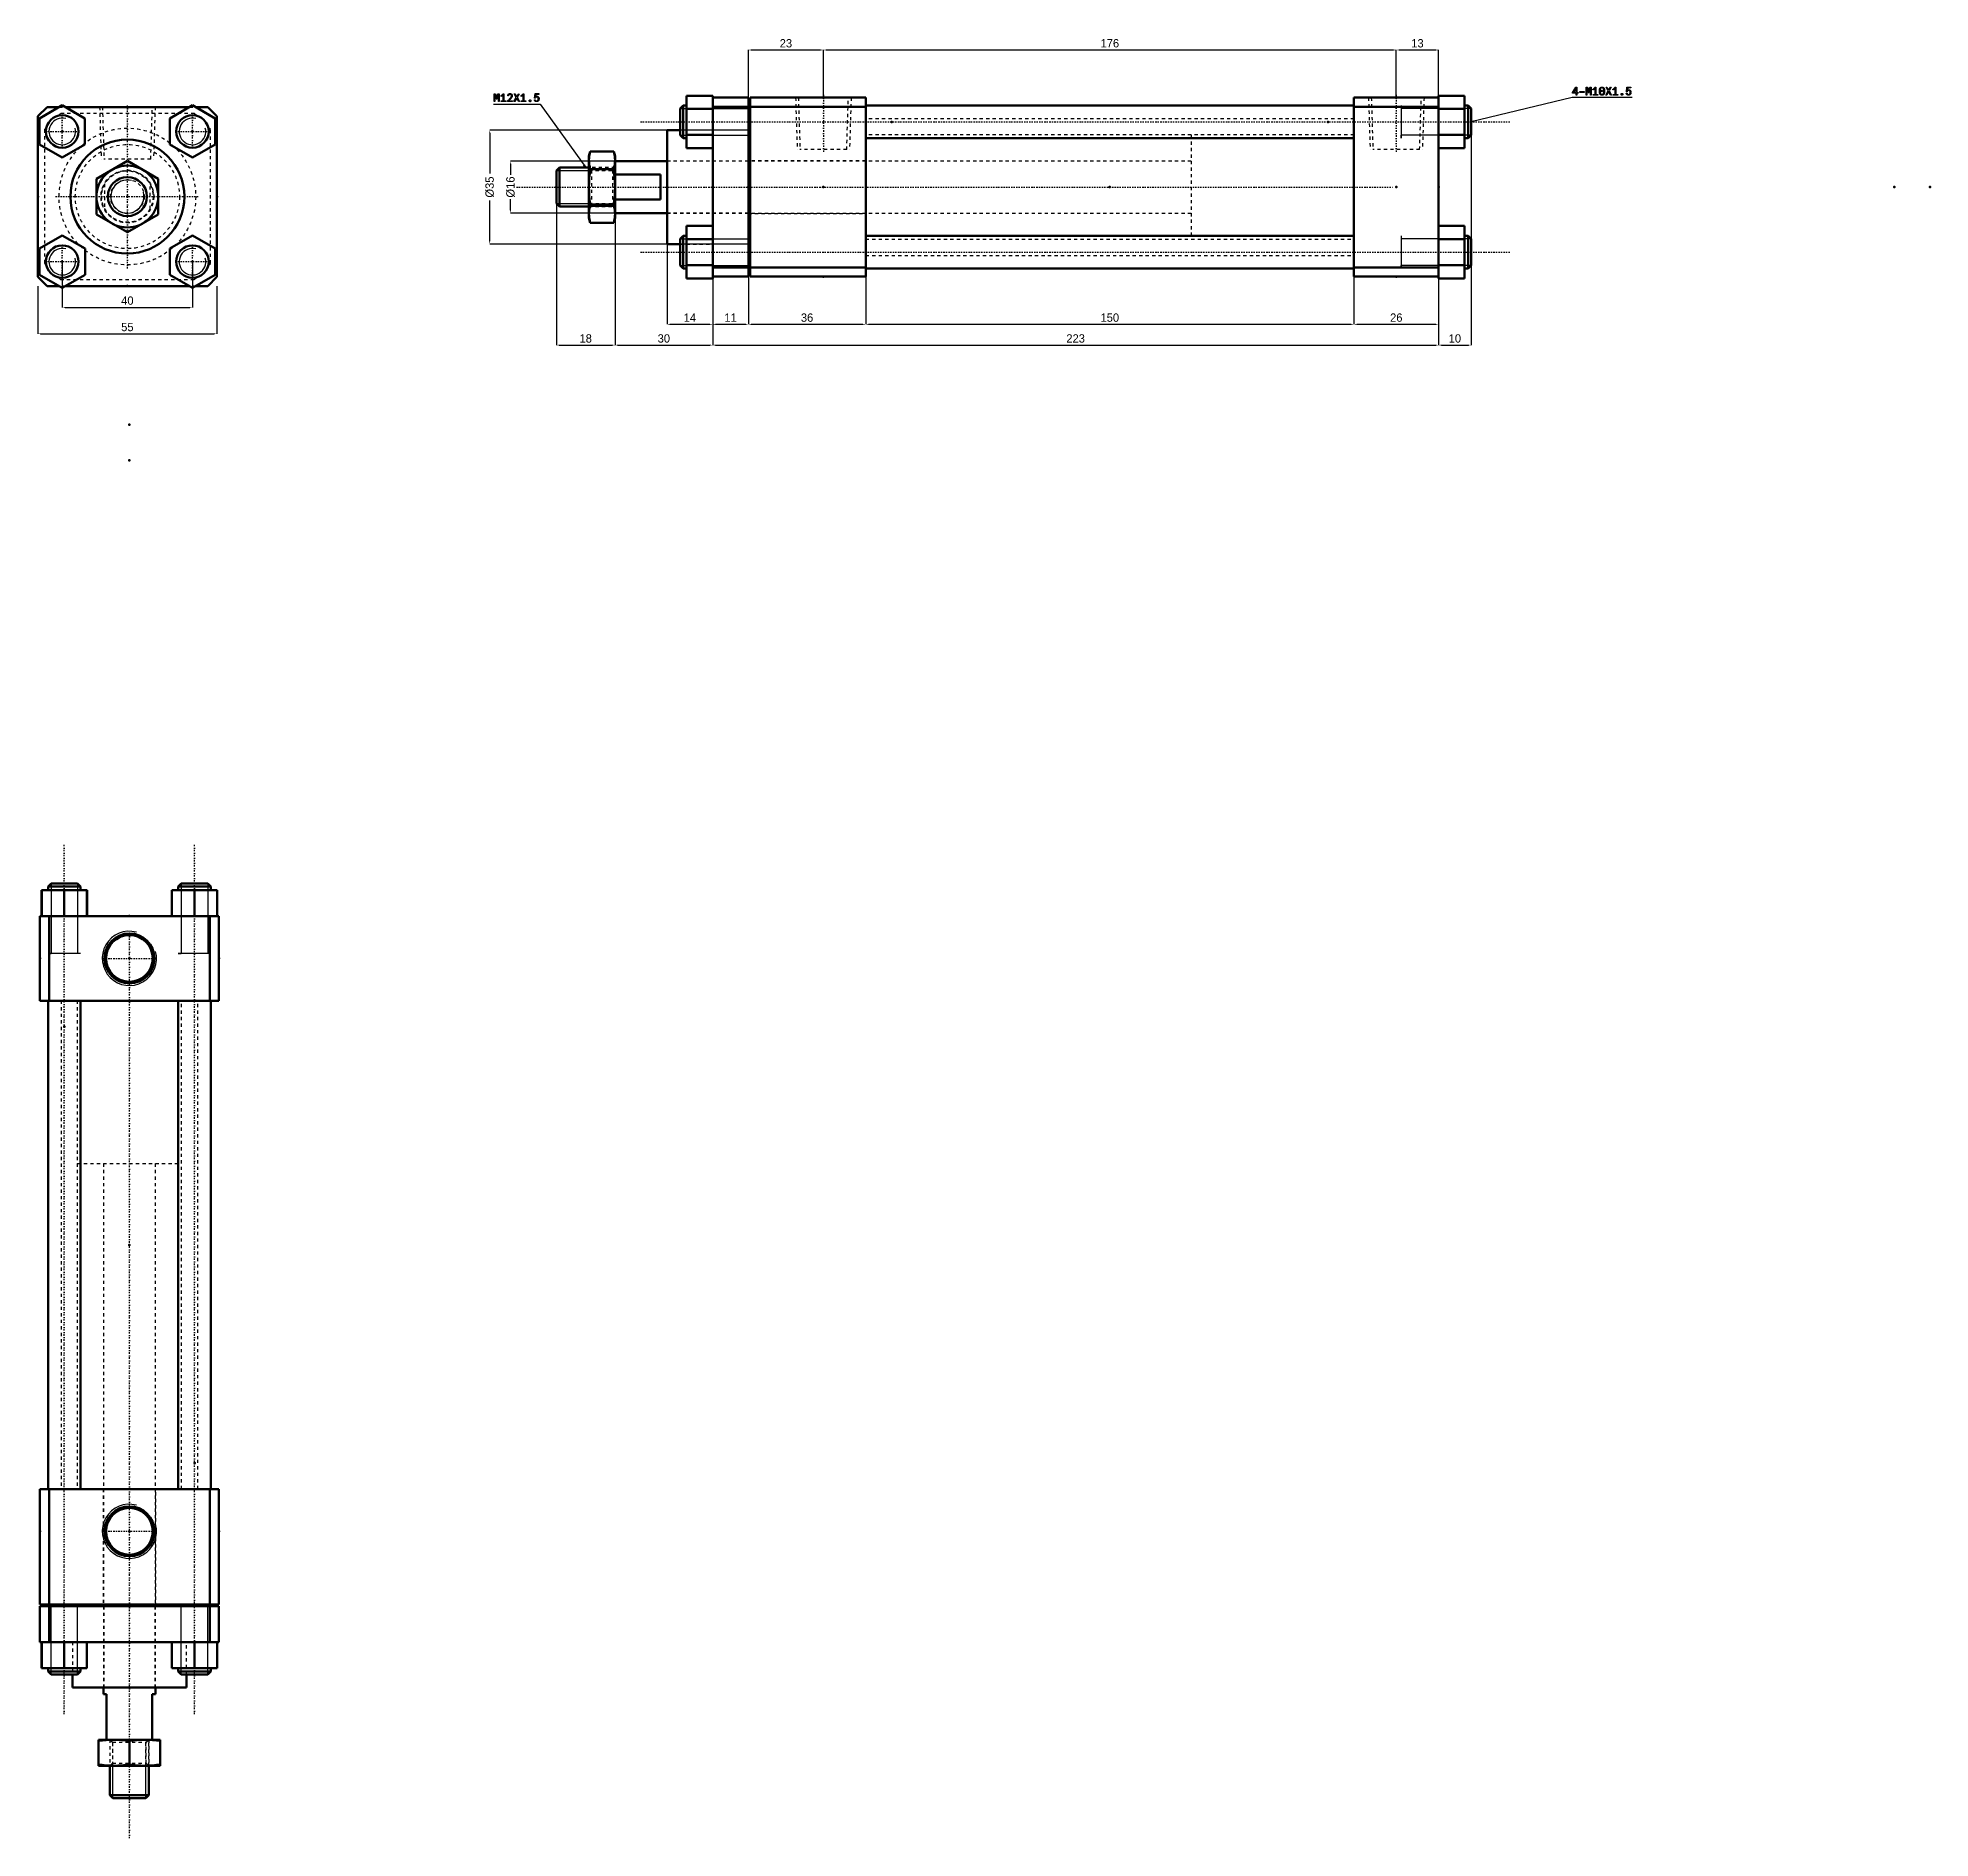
# Model space of a CAD drawing. Header units: millimetres. Extents: x -28 to 554, y -504 to 49.
import ezdxf

# ---------------------------------------------------------------- set-up
doc = ezdxf.new("R2010")
doc.units = ezdxf.units.MM
doc.linetypes.add('Center', pattern=[1.5, 0.45, -0.5, 0.05, -0.5])
doc.linetypes.add('Dashed', pattern=[2, 1, -1])
for name, color, linetype, lineweight in [('2d ConnectionPoints', 7, 'Continuous', 50), ('AM_0', 7, 'Continuous', 50), ('AM_5', 3, 'Continuous', 25), ('AM_7', 7, 'Center', 25), ('AM_9', 6, 'Dashed', 25)]:
    doc.layers.add(name, color=color, linetype=linetype, lineweight=lineweight)
doc.dimstyles.new('ISO-25', dxfattribs={"dimtxt": 2.5, "dimasz": 2.5, "dimexe": 1.25, "dimexo": 0.625, "dimtad": 1, "dimtxsty": 'Standard', "dimcen": 2.5, "dimadec": 0, "dimazin": 0, "dimtfac": 1, "dimtmove": 0, "dimatfit": 3, "dimfxl": 1, "dimarcsym": 0})

msp = doc.modelspace()

# ---------------------------------------------------------------- blocks, each defined once
blk = doc.blocks.new('1_HC2_NUTM12X1_5_0_in_HC2_A_70_SD_C_32_100_A_0__0')
at = {"layer": 'AM_0'}
for p, q in [((-9.5, 5.48), (0, 10.97)), ((0, 10.97), (9.5, 5.48)), ((-9.5, -5.48), (-9.5, 5.48)), ((9.5, 5.48), (9.5, -5.48)), ((0, -10.97), (-9.5, -5.48)), ((9.5, -5.48), (0, -10.97))]:
    blk.add_line(p, q, dxfattribs=at)
blk.add_circle((0, 0), 9.5, dxfattribs=at)
at = {"layer": 'AM_9'}
blk.add_circle((0, 0), 5.19, dxfattribs=at)
blk = doc.blocks.new('2_A__SD__C_32_100_ROD_070_0_in_HC2_A_70_SD_C_32_100_A_0__0')
at = {"layer": 'AM_0'}
blk.add_circle((0, 0), 6, dxfattribs=at)
at = {"layer": 'AM_5'}
blk.add_arc((0, 0), 5.08, 75, 15, dxfattribs=at)
at = {"layer": 'AM_9'}
for p, q in [((-7, 3.87), (-7, -3.87)), ((7, -3.87), (7, 3.87))]:
    blk.add_line(p, q, dxfattribs=at)
blk.add_circle((0, 0), 8, dxfattribs=at)
blk = doc.blocks.new('3_A__SD_C_32_100_0__BODY__A70_0_in_HC2_A_70_SD_C_32_100_A_0__0')
at = {"layer": 'AM_0'}
for p, q in [((-24.67, 27.5), (-27.5, 24.67)), ((-27.5, 24.67), (-27.5, -24.67)), ((-20, 28.03), (-26.95, 24.01)), ((-26.95, 24.01), (-26.95, 15.99)), ((-20.91, 27.5), (-24.67, 27.5)), ((-13.05, 24.01), (-20, 28.03)), ((19.09, 27.5), (-19.09, 27.5)), ((-13.05, 15.99), (-13.05, 24.01)), ((20, 28.03), (13.05, 24.01)), ((13.05, 24.01), (13.05, 15.99)), ((26.95, 24.01), (20, 28.03)), ((24.67, 27.5), (20.91, 27.5)), ((27.5, 24.67), (24.67, 27.5)), ((26.95, 15.99), (26.95, 24.01)), ((27.5, -24.67), (27.5, 24.67)), ((-26.95, 15.99), (-20, 11.97)), ((-20, 11.97), (-13.05, 15.99)), ((13.05, 15.99), (20, 11.97)), ((20, 11.97), (26.95, 15.99)), ((-20, -11.92), (-27, -15.96)), ((-27, -15.96), (-27, -24.04)), ((-13, -15.96), (-20, -11.92)), ((-13, -24.04), (-13, -15.96)), ((20, -11.92), (13, -15.96)), ((13, -15.96), (13, -24.04)), ((27, -15.96), (20, -11.92)), ((27, -24.04), (27, -15.96)), ((-27.5, -24.67), (-24.67, -27.5)), ((-27, -24.04), (-20, -28.08)), ((-24.67, -27.5), (-21.01, -27.5)), ((-20, -28.08), (-13, -24.04)), ((-18.99, -27.5), (18.99, -27.5)), ((13, -24.04), (20, -28.08)), ((20, -28.08), (27, -24.04)), ((21.01, -27.5), (24.67, -27.5)), ((24.67, -27.5), (27.5, -24.67))]:
    blk.add_line(p, q, dxfattribs=at)
for centre, radius in [((-20, 20), 5), ((20, 20), 5), ((0, 0), 17.5), ((-20, -20), 5), ((20, -20), 5)]:
    blk.add_circle(centre, radius, dxfattribs=at)
at = {"layer": 'AM_5', "linetype": 'Dashed'}
for p, q in [((-8.53, 27.5), (-8.03, 11.5)), ((8.53, 27.5), (8.03, 11.5))]:
    blk.add_line(p, q, dxfattribs=at)
at = {"layer": 'AM_5'}
for centre in [(-20, 20), (20, 20), (-20, -20), (20, -20)]:
    blk.add_arc(centre, 4.08, 75, 15, dxfattribs=at)
at = {"layer": 'AM_7'}
for p, q in [((-20, 14.75), (-20, 25.25)), ((0, -22.05), (0, 28.3)), ((20, 14.75), (20, 25.25)), ((-25.25, 20), (-14.75, 20)), ((14.75, 20), (25.25, 20)), ((-22.05, 0), (22.05, 0)), ((-20, -25.25), (-20, -14.75)), ((20, -25.25), (20, -14.75)), ((-25.25, -20), (-14.75, -20)), ((14.75, -20), (25.25, -20))]:
    blk.add_line(p, q, dxfattribs=at)
at = {"layer": 'AM_9'}
for p, q in [((-20.55, 25.5), (-21.2, 24.86)), ((-20.91, 27.5), (-19.09, 27.5)), ((20.55, 25.5), (-20.55, 25.5)), ((-7.67, 27.5), (-7.18, 11.5)), ((7.18, 11.5), (7.67, 27.5)), ((19.09, 27.5), (20.91, 27.5)), ((21.2, 24.86), (20.55, 25.5)), ((-24.86, 21.2), (-25.5, 20.55)), ((-25.5, 20.55), (-25.5, -20.55)), ((25.5, 20.55), (24.86, 21.2)), ((25.5, -20.55), (25.5, 20.55)), ((7.18, 11.5), (-7.18, 11.5)), ((-25.5, -20.55), (-24.86, -21.2)), ((24.86, -21.2), (25.5, -20.55)), ((-21.2, -24.86), (-20.55, -25.5)), ((-18.99, -27.5), (-21.01, -27.5)), ((-20.55, -25.5), (20.55, -25.5)), ((21.01, -27.5), (18.99, -27.5)), ((20.55, -25.5), (21.2, -24.86))]:
    blk.add_line(p, q, dxfattribs=at)
for radius in [21, 16, 8.1, 7.9]:
    blk.add_circle((0, 0), radius, dxfattribs=at)
blk = doc.blocks.new('*D4')
at = {"layer": 'AM_5', "color": 0, "lineweight": -2}
for p, q in [((-20, -20), (-20, -34.08)), ((20, -20), (20, -34.08)), ((-19.15, -34.08), (19.15, -34.08))]:
    blk.add_line(p, q, dxfattribs=at)
at = {"layer": 'AM_5', "color": 0}
for points in [[(-19.15, -33.94), (-19.15, -34.22), (-20, -34.08)], [(19.15, -34.22), (19.15, -33.94), (20, -34.08)]]:
    blk.add_solid(points, dxfattribs=at)
at = {"layer": 'Defpoints', "color": 0}
for p in [(-20, -20), (20, -20), (20, -34.08)]:
    blk.add_point(p, dxfattribs=at)
at = {"layer": 'AM_5', "color": 0, "insert": (0, -31.98), "char_height": 2.56, "attachment_point": 5}
blk.add_mtext('40', dxfattribs=at)
blk = doc.blocks.new('*D5')
at = {"layer": 'AM_5', "color": 0, "lineweight": -2}
for p, q in [((-27.5, -27.5), (-27.5, -42.16)), ((27.5, -27.5), (27.5, -42.16)), ((-26.65, -42.16), (26.65, -42.16))]:
    blk.add_line(p, q, dxfattribs=at)
at = {"layer": 'AM_5', "color": 0}
for points in [[(-26.65, -42.02), (-26.65, -42.31), (-27.5, -42.16)], [(26.65, -42.31), (26.65, -42.02), (27.5, -42.16)]]:
    blk.add_solid(points, dxfattribs=at)
at = {"layer": 'Defpoints', "color": 0}
for p in [(-27.5, -27.5), (27.5, -27.5), (27.5, -42.16)]:
    blk.add_point(p, dxfattribs=at)
at = {"layer": 'AM_5', "color": 0, "insert": (0, -40.09), "char_height": 2.56, "attachment_point": 5}
blk.add_mtext('55', dxfattribs=at)
blk = doc.blocks.new('1_HC2_NUTM12X1_5_0_in_HC2_A_70_SD_C_32_100_A_0__2')
at = {"layer": 'AM_0'}
for p, q in [((-48.61, 10.97), (-49, 9.5)), ((-49, 9.5), (-49, -9.5)), ((-48.61, 10.97), (-41.39, 10.97)), ((-41, 9.5), (-41.39, 10.97)), ((-41, 9.5), (-41, -9.5)), ((-48.61, 5.48), (-41.39, 5.48)), ((-48.61, -5.48), (-41.39, -5.48)), ((-49, -9.5), (-48.61, -10.97)), ((-48.61, -10.97), (-41.39, -10.97)), ((-41.39, -10.97), (-41, -9.5))]:
    blk.add_line(p, q, dxfattribs=at)
for points in [[(-48.61, 10.97), (-48.77, 10.29), (-48.9, 9.6), (-48.97, 8.92), (-49, 8.23)], [(-49, 8.23), (-48.97, 7.54), (-48.9, 6.86), (-48.77, 6.17), (-48.61, 5.48)], [(-41, 8.23), (-41.03, 8.91), (-41.1, 9.6), (-41.23, 10.29), (-41.39, 10.97)], [(-41.39, 5.48), (-41.23, 6.17), (-41.1, 6.85), (-41.03, 7.54), (-41, 8.23)], [(-48.61, 5.48), (-48.77, 4.12), (-48.9, 2.75), (-48.97, 1.38), (-49, 0)], [(-49, 0), (-48.97, -1.41), (-48.89, -2.82), (-48.61, -5.48)], [(-41, 0), (-41.03, 1.41), (-41.11, 2.82), (-41.39, 5.48)], [(-41.39, -5.48), (-41.23, -4.12), (-41.1, -2.75), (-41.03, -1.38), (-41, 0)], [(-48.61, -5.48), (-48.77, -6.17), (-48.9, -6.85), (-48.97, -7.54), (-49, -8.23)], [(-41, -8.23), (-41.03, -7.54), (-41.1, -6.86), (-41.23, -6.17), (-41.39, -5.48)], [(-49, -8.23), (-48.97, -8.91), (-48.9, -9.6), (-48.77, -10.29), (-48.61, -10.97)], [(-41.39, -10.97), (-41.23, -10.29), (-41.1, -9.6), (-41.03, -8.92), (-41, -8.23)]]:
    blk.add_lwpolyline(points, dxfattribs=at)
at = {"layer": 'AM_5', "linetype": 'Dashed'}
for p, q in [((-41, 6), (-49, 6)), ((-41, -6), (-49, -6))]:
    blk.add_line(p, q, dxfattribs=at)
at = {"layer": 'AM_9'}
for p, q in [((-48.19, 5.19), (-49, 6)), ((-41, 6), (-41.81, 5.19)), ((-41.81, 5.19), (-48.19, 5.19)), ((-48.19, 5.19), (-48.19, -5.19)), ((-41.81, 5.19), (-41.81, -5.19)), ((-49, -6), (-48.19, -5.19)), ((-48.19, -5.19), (-41.81, -5.19)), ((-41.81, -5.19), (-41, -6))]:
    blk.add_line(p, q, dxfattribs=at)
blk = doc.blocks.new('2_A__SD__C_32_100_ROD_070_0_in_HC2_A_70_SD_C_32_100_A_0__2')
at = {"layer": 'AM_0'}
for p, q in [((-58.08, 6), (-59, 5.08)), ((-49, 6), (-58.08, 6)), ((-58.08, 6), (-58.08, -6)), ((-25, 8), (-41, 8)), ((-59, 5.08), (-59, -5.08)), ((-27, 3.87), (-41, 3.87)), ((-27, -3.87), (-27, 3.87)), ((-59, -5.08), (-58.08, -6)), ((-27, -3.87), (-41, -3.87)), ((-58.08, -6), (-49, -6)), ((-41, -8), (-25, -8))]:
    blk.add_line(p, q, dxfattribs=at)
at = {"layer": 'AM_5', "linetype": 'Dashed'}
for p, q in [((-41, 6), (-41, 5.08)), ((-49, 5.08), (-41, 5.08)), ((-49, -5.08), (-41, -5.08)), ((-41, -6), (-41, -5.08))]:
    blk.add_line(p, q, dxfattribs=at)
at = {"layer": 'AM_5'}
for p, q in [((-59, 5.08), (-49, 5.08)), ((-59, -5.08), (-49, -5.08))]:
    blk.add_line(p, q, dxfattribs=at)
at = {"layer": 'AM_7'}
blk.add_line((-71.25, 0), (198.25, 0), dxfattribs=at)
at = {"layer": 'AM_9'}
for p, q in [((186, 16), (136, 16)), ((136, 16), (136, -16)), ((-41, 6), (-49, 6)), ((136, 8), (-25, 8)), ((-49, -6), (-41, -6)), ((-25, -8), (136, -8)), ((136, -16), (186, -16))]:
    blk.add_line(p, q, dxfattribs=at)
blk = doc.blocks.new('3_A__SD_C_32_100_0__BODY__A70_0_in_HC2_A_70_SD_C_32_100_A_0__2')
at = {"layer": 'AM_0'}
for p, q in [((-20.08, 25), (-21, 24.08)), ((-21, 24.08), (-21, 15.92)), ((-19, 25), (-20.08, 25)), ((-20.08, 25), (-20.08, 15)), ((-19, 28.03), (-11, 28.03)), ((-19, 11.97), (-19, 28.03)), ((-19, 24.01), (-11, 24.01)), ((-11, -28.08), (-11, 28.03)), ((0, 27.5), (-11, 27.5)), ((0, 24.67), (-11, 24.67)), ((0, 27.5), (0, -27.5)), ((0.5, 25.5), (0, 25.5)), ((0, 24.86), (0.5, 24.86)), ((36, 27.5), (0.5, 27.5)), ((0.5, 27.5), (0.5, -27.5)), ((36, 24.67), (0.5, 24.67)), ((36, -27.5), (36, 27.5)), ((186, 25), (36, 25)), ((212, 27.5), (186, 27.5)), ((186, -27.5), (186, 27.5)), ((212, 24.67), (186, 24.67)), ((220, 28.03), (212, 28.03)), ((212, -28.08), (212, 28.03)), ((220, 24.01), (212, 24.01)), ((220, 11.97), (220, 28.03)), ((221.08, 25), (220, 25)), ((222, 24.08), (221.08, 25)), ((221.08, 25), (221.08, 15)), ((222, 24.08), (222, 15.92)), ((-25, -17.5), (-25, 17.5)), ((-21, 17.5), (-25, 17.5)), ((0.5, 21.2), (0, 21.2)), ((0.5, 20.55), (0, 20.55)), ((-21, 15.92), (-20.08, 15)), ((-20.08, 15), (-19, 15)), ((-19, 15.99), (-11, 15.99)), ((-19, 11.97), (-11, 11.97)), ((36, 15), (186, 15)), ((220, 15.99), (212, 15.99)), ((220, 11.97), (212, 11.97)), ((220, 15), (221.08, 15)), ((221.08, 15), (222, 15.92)), ((-20.08, -15), (-21, -15.92)), ((-21, -15.92), (-21, -24.08)), ((-19, -15), (-20.08, -15)), ((-20.08, -15), (-20.08, -25)), ((-19, -11.92), (-11, -11.92)), ((-19, -28.08), (-19, -11.92)), ((-19, -15.96), (-11, -15.96)), ((186, -15), (36, -15)), ((220, -11.92), (212, -11.92)), ((220, -15.96), (212, -15.96)), ((220, -28.08), (220, -11.92)), ((221.08, -15), (220, -15)), ((222, -15.92), (221.08, -15)), ((221.08, -15), (221.08, -25)), ((222, -15.92), (222, -24.08)), ((-25, -17.5), (-21, -17.5)), ((0.5, -20.55), (0, -20.55)), ((0, -21.2), (0.5, -21.2)), ((-21, -24.08), (-20.08, -25)), ((-20.08, -25), (-19, -25)), ((-19, -24.04), (-11, -24.04)), ((-19, -28.08), (-11, -28.08)), ((0, -24.67), (-11, -24.67)), ((0, -27.5), (-11, -27.5)), ((0.5, -24.86), (0, -24.86)), ((0.5, -25.5), (0, -25.5)), ((36, -24.67), (0.5, -24.67)), ((36, -27.5), (0.5, -27.5)), ((36, -25), (186, -25)), ((212, -24.67), (186, -24.67)), ((212, -27.5), (186, -27.5)), ((220, -24.04), (212, -24.04)), ((220, -28.08), (212, -28.08)), ((220, -25), (221.08, -25)), ((221.08, -25), (222, -24.08))]:
    blk.add_line(p, q, dxfattribs=at)
at = {"layer": 'AM_5'}
for p, q in [((-21, 24.08), (0.5, 24.08)), ((0.5, 25), (0.5, 24.08)), ((0.5, 25), (0.5, 15)), ((200.5, 25), (200.5, 24.08)), ((200.5, 25), (200.5, 15)), ((222, 24.08), (200.5, 24.08)), ((-21, 15.92), (0.5, 15.92)), ((0.5, 15), (0.5, 15.92)), ((222, 15.92), (200.5, 15.92)), ((200.5, 15), (200.5, 15.92)), ((-21, -15.92), (0.5, -15.92)), ((0.5, -15), (0.5, -15.92)), ((0.5, -15), (0.5, -25)), ((200.5, -15), (200.5, -15.92)), ((200.5, -15), (200.5, -25)), ((222, -15.92), (200.5, -15.92)), ((-21, -24.08), (0.5, -24.08)), ((0.5, -25), (0.5, -24.08)), ((222, -24.08), (200.5, -24.08)), ((200.5, -25), (200.5, -24.08))]:
    blk.add_line(p, q, dxfattribs=at)
at = {"layer": 'AM_5', "linetype": 'Dashed'}
for p, q in [((14.47, 27.5), (14.97, 11.5)), ((31.53, 27.5), (31.03, 11.5)), ((190.47, 27.5), (190.97, 11.5)), ((207.53, 27.5), (207.03, 11.5))]:
    blk.add_line(p, q, dxfattribs=at)
at = {"layer": 'AM_7'}
for p, q in [((23, 28.3), (23, 10.7)), ((199, 28.3), (199, 10.7)), ((-33.15, 20), (234.15, 20)), ((-33.15, -20), (234.15, -20))]:
    blk.add_line(p, q, dxfattribs=at)
at = {"layer": 'AM_9'}
for p, q in [((15.33, 27.5), (15.82, 11.5)), ((30.18, 11.5), (30.67, 27.5)), ((191.33, 27.5), (191.82, 11.5)), ((206.18, 11.5), (206.67, 27.5)), ((-11, 17.5), (-21, 17.5)), ((186, 21), (36, 21)), ((186, 16), (36, 16)), ((0, 7.9), (-25, 7.9)), ((36, 8.1), (0, 8.1)), ((30.18, 11.5), (15.82, 11.5)), ((206.18, 11.5), (191.82, 11.5)), ((-25, -7.9), (0, -7.9)), ((0, -8.1), (36, -8.1)), ((36, -16), (186, -16)), ((-21, -17.5), (-11, -17.5)), ((36, -21), (186, -21))]:
    blk.add_line(p, q, dxfattribs=at)
blk = doc.blocks.new('*D25')
at = {"layer": 'AM_5', "color": 0, "lineweight": -2}
for p, q in [((190.8, 2.92), (190.8, -39.24)), ((226.8, 2.92), (226.8, -39.24)), ((191.65, -39.24), (225.95, -39.24))]:
    blk.add_line(p, q, dxfattribs=at)
at = {"layer": 'AM_5', "color": 0}
for points in [[(191.65, -39.1), (191.65, -39.39), (190.8, -39.24)], [(225.95, -39.39), (225.95, -39.1), (226.8, -39.24)]]:
    blk.add_solid(points, dxfattribs=at)
at = {"layer": 'Defpoints', "color": 0}
for p in [(190.8, 2.92), (226.8, 2.92), (226.8, -39.24)]:
    blk.add_point(p, dxfattribs=at)
at = {"layer": 'AM_5', "color": 0, "insert": (208.8, -37.2), "char_height": 2.56, "attachment_point": 5}
blk.add_mtext('36', dxfattribs=at)
blk = doc.blocks.new('*D26')
at = {"layer": 'AM_5', "color": 0, "lineweight": -2}
for p, q in [((179.8, 2.92), (179.8, -39.24)), ((190.8, 2.92), (190.8, -39.24)), ((180.65, -39.24), (189.95, -39.24))]:
    blk.add_line(p, q, dxfattribs=at)
at = {"layer": 'AM_5', "color": 0}
for points in [[(180.65, -39.1), (180.65, -39.39), (179.8, -39.24)], [(189.95, -39.39), (189.95, -39.1), (190.8, -39.24)]]:
    blk.add_solid(points, dxfattribs=at)
at = {"layer": 'Defpoints', "color": 0}
for p in [(179.8, 2.92), (190.8, 2.92), (190.8, -39.24)]:
    blk.add_point(p, dxfattribs=at)
at = {"layer": 'AM_5', "color": 0, "insert": (185.3, -37.2), "char_height": 2.56, "attachment_point": 5}
blk.add_mtext('11', dxfattribs=at)
blk = doc.blocks.new('*D27')
at = {"layer": 'AM_5', "color": 0, "lineweight": -2}
for p, q in [((165.8, 2.92), (165.8, -39.24)), ((179.8, 2.92), (179.8, -39.24)), ((166.65, -39.24), (178.95, -39.24))]:
    blk.add_line(p, q, dxfattribs=at)
at = {"layer": 'AM_5', "color": 0}
for points in [[(166.65, -39.1), (166.65, -39.39), (165.8, -39.24)], [(178.95, -39.39), (178.95, -39.1), (179.8, -39.24)]]:
    blk.add_solid(points, dxfattribs=at)
at = {"layer": 'Defpoints', "color": 0}
for p in [(165.8, 2.92), (179.8, 2.92), (179.8, -39.24)]:
    blk.add_point(p, dxfattribs=at)
at = {"layer": 'AM_5', "color": 0, "insert": (172.8, -37.2), "char_height": 2.56, "attachment_point": 5}
blk.add_mtext('14', dxfattribs=at)
blk = doc.blocks.new('*D28')
at = {"layer": 'AM_5', "color": 0, "lineweight": -2}
for p, q in [((149.8, 10.92), (149.8, -45.64)), ((179.8, 2.92), (179.8, -45.64)), ((150.65, -45.64), (178.95, -45.64))]:
    blk.add_line(p, q, dxfattribs=at)
at = {"layer": 'AM_5', "color": 0}
for points in [[(150.65, -45.5), (150.65, -45.79), (149.8, -45.64)], [(178.95, -45.79), (178.95, -45.5), (179.8, -45.64)]]:
    blk.add_solid(points, dxfattribs=at)
at = {"layer": 'Defpoints', "color": 0}
for p in [(149.8, 10.92), (179.8, 2.92), (179.8, -45.64)]:
    blk.add_point(p, dxfattribs=at)
at = {"layer": 'AM_5', "color": 0, "insert": (164.8, -43.6), "char_height": 2.56, "attachment_point": 5}
blk.add_mtext('30', dxfattribs=at)
blk = doc.blocks.new('*D29')
at = {"layer": 'AM_5', "color": 0, "lineweight": -2}
for p, q in [((131.8, 2.92), (131.8, -45.64)), ((149.8, -5.08), (149.8, -45.64)), ((132.65, -45.64), (148.95, -45.64))]:
    blk.add_line(p, q, dxfattribs=at)
at = {"layer": 'AM_5', "color": 0}
for points in [[(132.65, -45.5), (132.65, -45.79), (131.8, -45.64)], [(148.95, -45.79), (148.95, -45.5), (149.8, -45.64)]]:
    blk.add_solid(points, dxfattribs=at)
at = {"layer": 'Defpoints', "color": 0}
for p in [(131.8, 2.92), (149.8, -5.08), (149.8, -45.64)]:
    blk.add_point(p, dxfattribs=at)
at = {"layer": 'AM_5', "color": 0, "insert": (140.8, -43.6), "char_height": 2.56, "attachment_point": 5}
blk.add_mtext('18', dxfattribs=at)
blk = doc.blocks.new('*D30')
at = {"layer": 'AM_5', "color": 0, "lineweight": -2}
for p, q in [((179.8, 2.92), (179.8, -45.64)), ((402.8, 2.92), (402.8, -45.64)), ((180.65, -45.64), (401.95, -45.64))]:
    blk.add_line(p, q, dxfattribs=at)
at = {"layer": 'AM_5', "color": 0}
for points in [[(180.65, -45.5), (180.65, -45.79), (179.8, -45.64)], [(401.95, -45.79), (401.95, -45.5), (402.8, -45.64)]]:
    blk.add_solid(points, dxfattribs=at)
at = {"layer": 'Defpoints', "color": 0}
for p in [(179.8, 2.92), (402.8, 2.92), (402.8, -45.64)]:
    blk.add_point(p, dxfattribs=at)
at = {"layer": 'AM_5', "color": 0, "insert": (291.3, -43.6), "char_height": 2.56, "attachment_point": 5}
blk.add_mtext('223', dxfattribs=at)
blk = doc.blocks.new('*D31')
at = {"layer": 'AM_5', "color": 0, "lineweight": -2}
for p, q in [((226.8, 2.92), (226.8, -39.24)), ((376.8, 2.92), (376.8, -39.24)), ((227.65, -39.24), (375.95, -39.24))]:
    blk.add_line(p, q, dxfattribs=at)
at = {"layer": 'AM_5', "color": 0}
for points in [[(227.65, -39.1), (227.65, -39.39), (226.8, -39.24)], [(375.95, -39.39), (375.95, -39.1), (376.8, -39.24)]]:
    blk.add_solid(points, dxfattribs=at)
at = {"layer": 'Defpoints', "color": 0}
for p in [(226.8, 2.92), (376.8, 2.92), (376.8, -39.24)]:
    blk.add_point(p, dxfattribs=at)
at = {"layer": 'AM_5', "color": 0, "insert": (301.8, -37.2), "char_height": 2.56, "attachment_point": 5}
blk.add_mtext('150', dxfattribs=at)
blk = doc.blocks.new('*D32')
at = {"layer": 'AM_5', "color": 0, "lineweight": -2}
for p, q in [((376.8, 2.92), (376.8, -39.24)), ((402.8, 2.92), (402.8, -39.24)), ((377.65, -39.24), (401.95, -39.24))]:
    blk.add_line(p, q, dxfattribs=at)
at = {"layer": 'AM_5', "color": 0}
for points in [[(377.65, -39.1), (377.65, -39.39), (376.8, -39.24)], [(401.95, -39.39), (401.95, -39.1), (402.8, -39.24)]]:
    blk.add_solid(points, dxfattribs=at)
at = {"layer": 'Defpoints', "color": 0}
for p in [(376.8, 2.92), (402.8, 2.92), (402.8, -39.24)]:
    blk.add_point(p, dxfattribs=at)
at = {"layer": 'AM_5', "color": 0, "insert": (389.8, -37.2), "char_height": 2.56, "attachment_point": 5}
blk.add_mtext('26', dxfattribs=at)
blk = doc.blocks.new('*D33')
at = {"layer": 'AM_5', "color": 0, "lineweight": -2}
for p, q in [((412.8, 22.92), (412.8, -45.64)), ((402.8, 2.92), (402.8, -45.64)), ((403.65, -45.64), (411.95, -45.64))]:
    blk.add_line(p, q, dxfattribs=at)
at = {"layer": 'AM_5', "color": 0}
for points in [[(403.65, -45.5), (403.65, -45.79), (402.8, -45.64)], [(411.95, -45.79), (411.95, -45.5), (412.8, -45.64)]]:
    blk.add_solid(points, dxfattribs=at)
at = {"layer": 'Defpoints', "color": 0}
for p in [(412.8, 22.92), (402.8, 2.92), (412.8, -45.64)]:
    blk.add_point(p, dxfattribs=at)
at = {"layer": 'AM_5', "color": 0, "insert": (407.8, -43.6), "char_height": 2.56, "attachment_point": 5}
blk.add_mtext('10', dxfattribs=at)
blk = doc.blocks.new('*D34')
at = {"layer": 'AM_5', "color": 0, "lineweight": -2}
for p, q in [((190.8, 2.92), (190.8, 45.02)), ((191.65, 45.02), (212.95, 45.02)), ((213.8, 30.42), (213.8, 45.02))]:
    blk.add_line(p, q, dxfattribs=at)
at = {"layer": 'AM_5', "color": 0}
for points in [[(191.65, 45.17), (191.65, 44.88), (190.8, 45.02)], [(212.95, 44.88), (212.95, 45.17), (213.8, 45.02)]]:
    blk.add_solid(points, dxfattribs=at)
at = {"layer": 'Defpoints', "color": 0}
for p in [(213.8, 45.02), (213.8, 30.42), (190.8, 2.92)]:
    blk.add_point(p, dxfattribs=at)
at = {"layer": 'AM_5', "color": 0, "insert": (202.3, 47.07), "char_height": 2.56, "attachment_point": 5}
blk.add_mtext('23', dxfattribs=at)
blk = doc.blocks.new('*D35')
at = {"layer": 'AM_5', "color": 0, "lineweight": -2}
for p, q in [((213.8, 30.42), (213.8, 45.02)), ((214.65, 45.02), (388.95, 45.02)), ((389.8, 30.42), (389.8, 45.02))]:
    blk.add_line(p, q, dxfattribs=at)
at = {"layer": 'AM_5', "color": 0}
for points in [[(214.65, 45.17), (214.65, 44.88), (213.8, 45.02)], [(388.95, 44.88), (388.95, 45.17), (389.8, 45.02)]]:
    blk.add_solid(points, dxfattribs=at)
at = {"layer": 'Defpoints', "color": 0}
for p in [(389.8, 45.02), (213.8, 30.42), (389.8, 30.42)]:
    blk.add_point(p, dxfattribs=at)
at = {"layer": 'AM_5', "color": 0, "insert": (301.8, 47.07), "char_height": 2.56, "attachment_point": 5}
blk.add_mtext('176', dxfattribs=at)
blk = doc.blocks.new('*D36')
at = {"layer": 'AM_5', "color": 0, "lineweight": -2}
for p, q in [((389.8, 30.42), (389.8, 45.02)), ((390.65, 45.02), (401.95, 45.02)), ((402.8, 2.92), (402.8, 45.02))]:
    blk.add_line(p, q, dxfattribs=at)
at = {"layer": 'AM_5', "color": 0}
for points in [[(390.65, 45.17), (390.65, 44.88), (389.8, 45.02)], [(401.95, 44.88), (401.95, 45.17), (402.8, 45.02)]]:
    blk.add_solid(points, dxfattribs=at)
at = {"layer": 'Defpoints', "color": 0}
for p in [(402.8, 45.02), (389.8, 30.42), (402.8, 2.92)]:
    blk.add_point(p, dxfattribs=at)
at = {"layer": 'AM_5', "color": 0, "insert": (396.3, 47.07), "char_height": 2.56, "attachment_point": 5}
blk.add_mtext('13', dxfattribs=at)
blk = doc.blocks.new('*D37')
at = {"layer": 'AM_5', "color": 0, "lineweight": -2}
for p, q in [((179.8, 2.92), (179.8, -45.64)), ((402.8, 2.92), (402.8, -45.64)), ((180.65, -45.64), (401.95, -45.64))]:
    blk.add_line(p, q, dxfattribs=at)
at = {"layer": 'AM_5', "color": 0}
for points in [[(180.65, -45.5), (180.65, -45.79), (179.8, -45.64)], [(401.95, -45.79), (401.95, -45.5), (402.8, -45.64)]]:
    blk.add_solid(points, dxfattribs=at)
at = {"layer": 'Defpoints', "color": 0}
for p in [(179.8, 2.92), (402.8, 2.92), (402.8, -45.64)]:
    blk.add_point(p, dxfattribs=at)
at = {"layer": 'AM_5', "color": 0, "insert": (291.3, -43.6), "char_height": 2.56, "attachment_point": 5}
blk.add_mtext('223', dxfattribs=at)
blk = doc.blocks.new('*D38')
at = {"layer": 'AM_5', "color": 0, "lineweight": -2}
for p, q in [((149.8, 10.92), (117.72, 10.92)), ((117.72, 10.07), (117.72, 6.67)), ((117.72, -4.23), (117.72, -0.83)), ((149.8, -5.08), (117.72, -5.08))]:
    blk.add_line(p, q, dxfattribs=at)
at = {"layer": 'AM_5', "color": 0}
for points in [[(117.86, 10.07), (117.58, 10.07), (117.72, 10.92)], [(117.58, -4.23), (117.86, -4.23), (117.72, -5.08)]]:
    blk.add_solid(points, dxfattribs=at)
at = {"layer": 'Defpoints', "color": 0}
for p in [(149.8, 10.92), (117.72, -5.08), (149.8, -5.08)]:
    blk.add_point(p, dxfattribs=at)
at = {"layer": 'AM_5', "color": 0, "insert": (117.72, 2.92), "char_height": 2.56, "attachment_point": 5, "rotation": 90}
blk.add_mtext('Ø16', dxfattribs=at)
blk = doc.blocks.new('*D39')
at = {"layer": 'AM_5', "color": 0, "lineweight": -2}
for p, q in [((190.8, 20.42), (111.32, 20.42)), ((111.32, 19.57), (111.32, 7.1)), ((111.32, -13.73), (111.32, -1.26)), ((190.8, -14.58), (111.32, -14.58))]:
    blk.add_line(p, q, dxfattribs=at)
at = {"layer": 'AM_5', "color": 0}
for points in [[(111.46, 19.57), (111.18, 19.57), (111.32, 20.42)], [(111.18, -13.73), (111.46, -13.73), (111.32, -14.58)]]:
    blk.add_solid(points, dxfattribs=at)
at = {"layer": 'Defpoints', "color": 0}
for p in [(190.8, 20.42), (111.32, -14.58), (190.8, -14.58)]:
    blk.add_point(p, dxfattribs=at)
at = {"layer": 'AM_5', "color": 0, "insert": (111.32, 2.92), "char_height": 2.56, "attachment_point": 5, "rotation": 90}
blk.add_mtext('Ø35', dxfattribs=at)
blk = doc.blocks.new('1_HC2_NUTM12X1_5_0_in_HC2_A_70_SD_C_32_100_A_0__4')
at = {"layer": 'AM_0'}
for p, q in [((-9.5, -49), (-9.5, -41)), ((-9.5, -41), (9.5, -41)), ((0, -48.61), (0, -41.39)), ((9.5, -41), (9.5, -49)), ((-9.5, -49), (9.5, -49))]:
    blk.add_line(p, q, dxfattribs=at)
for points in [[(-4.75, -41), (-5.94, -41.03), (-7.12, -41.1), (-8.31, -41.23), (-9.5, -41.39)], [(0, -41.39), (-1.18, -41.23), (-2.36, -41.1), (-3.56, -41.03), (-4.75, -41)], [(4.75, -41), (3.56, -41.03), (2.37, -41.1), (1.19, -41.23), (0, -41.39)], [(9.5, -41.39), (8.32, -41.23), (7.14, -41.1), (5.94, -41.03), (4.75, -41)], [(-9.5, -48.61), (-8.32, -48.77), (-7.14, -48.9), (-5.94, -48.97), (-4.75, -49)], [(-4.75, -49), (-3.56, -48.97), (-2.37, -48.9), (-1.19, -48.77), (0, -48.61)], [(0, -48.61), (1.18, -48.77), (2.36, -48.9), (3.56, -48.97), (4.75, -49)], [(4.75, -49), (5.94, -48.97), (7.12, -48.9), (8.31, -48.77), (9.5, -48.61)]]:
    blk.add_lwpolyline(points, dxfattribs=at)
at = {"layer": 'AM_5', "linetype": 'Dashed'}
for p, q in [((-6, -41), (-6, -49)), ((6, -41), (6, -49))]:
    blk.add_line(p, q, dxfattribs=at)
at = {"layer": 'AM_9'}
for p, q in [((-6, -41), (-5.19, -41.81)), ((-5.19, -41.81), (-5.19, -48.19)), ((-5.19, -41.81), (5.19, -41.81)), ((5.19, -41.81), (6, -41)), ((5.19, -48.19), (5.19, -41.81)), ((-5.19, -48.19), (-6, -49)), ((-5.19, -48.19), (5.19, -48.19)), ((6, -49), (5.19, -48.19))]:
    blk.add_line(p, q, dxfattribs=at)
blk = doc.blocks.new('2_A__SD__C_32_100_ROD_070_0_in_HC2_A_70_SD_C_32_100_A_0__4')
at = {"layer": 'AM_0'}
for p, q in [((-8, -25), (-8, -27)), ((-7, -27), (-8, -27)), ((-7, -27), (-7, -41)), ((7, -27), (7, -41)), ((8, -27), (7, -27)), ((8, -27), (8, -25)), ((-6, -49), (-6, -58.08)), ((6, -58.08), (6, -49)), ((-6, -58.08), (-5.08, -59)), ((-6, -58.08), (6, -58.08)), ((5.08, -59), (6, -58.08)), ((-5.08, -59), (5.08, -59))]:
    blk.add_line(p, q, dxfattribs=at)
at = {"layer": 'AM_5', "linetype": 'Dashed'}
for p, q in [((-6, -41), (-5.08, -41)), ((-5.08, -49), (-5.08, -41)), ((5.08, -49), (5.08, -41)), ((6, -41), (5.08, -41))]:
    blk.add_line(p, q, dxfattribs=at)
at = {"layer": 'AM_5'}
for p, q in [((-5.08, -59), (-5.08, -49)), ((5.08, -59), (5.08, -49))]:
    blk.add_line(p, q, dxfattribs=at)
at = {"layer": 'AM_9'}
for p, q in [((-16, 186), (-16, 136)), ((16, 136), (16, 186)), ((-16, 136), (16, 136)), ((-8, 136), (-8, -25)), ((8, -25), (8, 136)), ((-6, -41), (-6, -49)), ((6, -49), (6, -41))]:
    blk.add_line(p, q, dxfattribs=at)
blk = doc.blocks.new('3_A__SD_C_32_100_0__BODY__A70_0_in_HC2_A_70_SD_C_32_100_A_0__4')
at = {"layer": 'AM_0'}
for p, q in [((-24.08, 222), (-25, 221.08)), ((-25, 221.08), (-25, 220)), ((-25, 221.08), (-15, 221.08)), ((-24.08, 222), (-15.92, 222)), ((-15, 221.08), (-15.92, 222)), ((-15, 220), (-15, 221.08)), ((15.92, 222), (15, 221.08)), ((15, 221.08), (25, 221.08)), ((15, 221.08), (15, 220)), ((15.92, 222), (24.08, 222)), ((25, 221.08), (24.08, 222)), ((25, 220), (25, 221.08)), ((-13, 220), (-27, 220)), ((-27, 220), (-27, 212)), ((-26.95, 220), (-26.95, 212)), ((-20, 220), (-20, 212)), ((-13.05, 220), (-13.05, 212)), ((-13, 220), (-13, 212)), ((27, 220), (13, 220)), ((13, 220), (13, 212)), ((13.05, 220), (13.05, 212)), ((20, 220), (20, 212)), ((26.95, 220), (26.95, 212)), ((27, 220), (27, 212)), ((-27.5, 212), (-27.5, 186)), ((27.5, 212), (-27.5, 212)), ((-24.67, 212), (-24.67, 186)), ((24.67, 212), (24.67, 186)), ((27.5, 212), (27.5, 186)), ((27.5, 186), (-27.5, 186)), ((-25, 186), (-25, 36)), ((-15, 36), (-15, 186)), ((15, 186), (15, 36)), ((25, 36), (25, 186)), ((-27.5, 36), (-27.5, 0.5)), ((27.5, 36), (-27.5, 36)), ((-24.67, 36), (-24.67, 0.5)), ((24.67, 36), (24.67, 0.5)), ((27.5, 36), (27.5, 0.5)), ((-27.5, 0.5), (27.5, 0.5)), ((-27.5, 0), (27.5, 0)), ((-27.5, 0), (-27.5, -11)), ((-25.5, 0.5), (-25.5, 0)), ((-24.86, 0), (-24.86, 0.5)), ((-24.67, 0), (-24.67, -11)), ((-21.2, 0.5), (-21.2, 0)), ((-20.55, 0.5), (-20.55, 0)), ((20.55, 0.5), (20.55, 0)), ((21.2, 0), (21.2, 0.5)), ((24.67, 0), (24.67, -11)), ((24.86, 0.5), (24.86, 0)), ((25.5, 0.5), (25.5, 0)), ((27.5, 0), (27.5, -11)), ((27.5, -11), (-27.5, -11)), ((-27, -19), (-27, -11)), ((-26.95, -19), (-26.95, -11)), ((-20, -19), (-20, -11)), ((-13.05, -19), (-13.05, -11)), ((13.05, -19), (13.05, -11)), ((20, -19), (20, -11)), ((26.95, -19), (26.95, -11)), ((27, -19), (27, -11)), ((-13.05, -19), (-27, -19)), ((-25, -19), (-25, -20.08)), ((-25, -20.08), (-24.08, -21)), ((-25, -20.08), (-15, -20.08)), ((-24.08, -21), (-15.92, -21)), ((-17.5, -21), (-17.5, -25)), ((-15.92, -21), (-15, -20.08)), ((-15, -20.08), (-15, -19)), ((27, -19), (13.05, -19)), ((15, -19), (15, -20.08)), ((15, -20.08), (15.92, -21)), ((15, -20.08), (25, -20.08)), ((15.92, -21), (24.08, -21)), ((17.5, -25), (17.5, -21)), ((24.08, -21), (25, -20.08)), ((25, -20.08), (25, -19)), ((17.5, -25), (-17.5, -25))]:
    blk.add_line(p, q, dxfattribs=at)
for centre, radius in [((0, 199), 7.67), ((0, 199), 7.18), ((0, 23), 7.67), ((0, 23), 7.18)]:
    blk.add_circle(centre, radius, dxfattribs=at)
at = {"layer": 'AM_5'}
for p, q in [((-24.08, 222), (-24.08, 200.5)), ((-15.92, 222), (-15.92, 200.5)), ((15.92, 222), (15.92, 200.5)), ((24.08, 222), (24.08, 200.5)), ((-15, 200.5), (-25, 200.5)), ((-25, 200.5), (-24.08, 200.5)), ((-15, 200.5), (-15.92, 200.5)), ((25, 200.5), (15, 200.5)), ((15, 200.5), (15.92, 200.5)), ((25, 200.5), (24.08, 200.5)), ((-15, 0.5), (-25, 0.5)), ((-25, 0.5), (-24.08, 0.5)), ((-24.08, -21), (-24.08, 0.5)), ((-15.92, -21), (-15.92, 0.5)), ((-15, 0.5), (-15.92, 0.5)), ((25, 0.5), (15, 0.5)), ((15, 0.5), (15.92, 0.5)), ((15.92, -21), (15.92, 0.5)), ((24.08, -21), (24.08, 0.5)), ((25, 0.5), (24.08, 0.5))]:
    blk.add_line(p, q, dxfattribs=at)
for centre in [(0, 199), (0, 23)]:
    blk.add_arc(centre, 8.33, 75, 15, dxfattribs=at)
at = {"layer": 'AM_7'}
for p, q in [((-20, -33.15), (-20, 234.15)), ((20, -33.15), (20, 234.15)), ((0, -71.25), (0, 207.06)), ((-8.06, 199), (8.06, 199)), ((-8.06, 23), (8.06, 23))]:
    blk.add_line(p, q, dxfattribs=at)
at = {"layer": 'AM_9'}
for p, q in [((-21, 186), (-21, 36)), ((-16, 186), (-16, 36)), ((16, 36), (16, 186)), ((21, 36), (21, 186)), ((-8.1, 36), (-8.1, 0)), ((8.1, 0), (8.1, 36)), ((-7.9, 0), (-7.9, -25)), ((7.9, -25), (7.9, 0)), ((-17.5, -11), (-17.5, -21)), ((-13, -19), (-13, -11)), ((13, -19), (13, -11)), ((17.5, -21), (17.5, -11)), ((-13, -19), (-13.05, -19)), ((13.05, -19), (13, -19))]:
    blk.add_line(p, q, dxfattribs=at)

# ---------------------------------------------------------------- dimensions: what is measured, and where the dimension line sits
at = {"layer": 'AM_5'}
for base, p1, p2, text, picture, middle in [((213.802, 45.025), (190.802, 2.92), (213.802, 30.42), '23', '*D34', (202.302, 45.025)), ((389.802, 45.025), (213.802, 30.42), (389.802, 30.42), '176', '*D35', (301.802, 45.025)), ((402.802, 45.025), (389.802, 30.42), (402.802, 2.92), '13', '*D36', (396.302, 45.025)), ((412.802, -45.643), (402.802, 2.92), (412.802, 22.92), '10', '*D33', (407.802, -45.643)), ((179.802, -45.643), (149.802, 10.92), (179.802, 2.92), '30', '*D28', (164.802, -45.643)), ((149.802, -45.643), (131.802, 2.92), (149.802, -5.08), '18', '*D29', (140.802, -45.643)), ((179.802, -39.243), (165.802, 2.92), (179.802, 2.92), '14', '*D27', (172.802, -39.243)), ((190.802, -39.243), (179.802, 2.92), (190.802, 2.92), '11', '*D26', (185.302, -39.243)), ((402.802, -45.643), (179.802, 2.92), (402.802, 2.92), '223', '*D30', (291.302, -45.643)), ((402.802, -45.643), (179.802, 2.92), (402.802, 2.92), '223', '*D37', (291.302, -45.643)), ((226.802, -39.243), (190.802, 2.92), (226.802, 2.92), '36', '*D25', (208.802, -39.243)), ((376.802, -39.243), (226.802, 2.92), (376.802, 2.92), '150', '*D31', (301.802, -39.243)), ((402.802, -39.243), (376.802, 2.92), (402.802, 2.92), '26', '*D32', (389.802, -39.243)), ((20, -34.08), (-20, -20), (20, -20), '40', '*D4', (0, -34.08)), ((27.5, -42.163), (-27.5, -27.5), (27.5, -27.5), '55', '*D5', (0, -42.163))]:
    dim = msp.add_linear_dim(base=base, p1=p1, p2=p2, text=text, dimstyle='ISO-25', override={"dimtxt": 2.56, "dimasz": 0.853333, "dimexe": 0, "dimexo": 0, "dimgap": 0.768}, dxfattribs=at)
    dim.commit()
    dim.dimension.update_dxf_attribs({"geometry": picture, "text_midpoint": middle, "dimtype": 160})
for base, p1, p2, text, picture, middle in [((111.322, -14.58), (190.802, 20.42), (190.802, -14.58), 'Ø35', '*D39', (111.322, 2.92)), ((117.722, -5.08), (149.802, 10.92), (149.802, -5.08), 'Ø16', '*D38', (117.722, 2.92))]:
    dim = msp.add_linear_dim(base=base, p1=p1, p2=p2, angle=90, text=text, dimstyle='ISO-25', override={"dimtxt": 2.56, "dimasz": 0.853333, "dimexe": 0, "dimexo": 0, "dimgap": 0.768}, dxfattribs=at)
    dim.commit()
    dim.dimension.update_dxf_attribs({"geometry": picture, "text_midpoint": middle, "dimtype": 160, "text_rotation": 90})

# ---------------------------------------------------------------- linework, layer by layer
at = {"layer": '2d ConnectionPoints'}
for p in [(213.802, 30.42), (389.802, 30.42), (0, 27.5), (0, 27.5), (-20, 20), (20, 20), (234.802, 22.92), (368.802, 22.92), (-27.5, 0), (-27.5, 0), (0, 0), (0, 0), (0, 0), (0, 0), (0, 0), (0, 0), (0, 0), (0, 0), (0, 0), (0, 0), (0, 0), (0, 0), (27.5, 0), (27.5, 0), (131.802, 2.92), (149.802, 2.92), (179.802, 2.92), (190.802, 2.92), (190.802, 2.92), (190.802, 2.92), (213.802, 2.92), (213.802, 2.92), (301.802, 2.92), (389.802, 2.92), (389.802, 2.92), (402.802, 2.92), (402.802, 2.92), (402.802, 2.92), (542.802, 2.92), (553.802, 2.92), (0, -27.5), (0, -27.5), (213.802, -24.58), (389.802, -24.58), (0.627, -70.021), (0.627, -81.021), (0.627, -221.021), (0.627, -221.021), (0.627, -221.021), (-26.873, -234.021), (0.627, -234.021), (0.627, -234.021), (28.127, -234.021), (-19.373, -255.021), (0.627, -322.021), (20.627, -389.021), (-26.873, -410.021), (0.627, -410.021), (0.627, -410.021), (28.127, -410.021), (0.627, -433.021), (0.627, -433.021), (0.627, -433.021), (0.627, -444.021), (0.627, -474.021), (0.627, -492.021)]:
    msp.add_point(p, dxfattribs=at)
at = {"layer": 'AM_5'}
for p, q in [((443.802, 30.42), (412.802, 22.92)), ((462.234, 30.42), (443.802, 30.42)), ((112.466, 28.42), (126.802, 28.42)), ((126.802, 28.42), (140.802, 8.92))]:
    msp.add_line(p, q, dxfattribs=at)
for points in [[(112.667, 31.6), (113.096, 31.6), (113.462, 30.093), (113.825, 31.6), (114.261, 31.6), (114.261, 29.188), (114.015, 29.188), (114.015, 31.348), (113.998, 31.339), (113.615, 29.87), (113.313, 29.87), (112.925, 31.339), (112.913, 31.346), (112.913, 29.188), (112.667, 29.188), (112.667, 31.6)], [(114.825, 29.401), (115.437, 29.401), (115.437, 31.201), (115.437, 31.201), (115.404, 31.168), (115.349, 31.116), (115.349, 31.116), (115.285, 31.062), (115.239, 31.025), (115.239, 31.025), (115.191, 30.988), (115.118, 30.935), (115.118, 30.935), (115.045, 30.886), (114.996, 30.855), (114.996, 30.855), (114.948, 30.827), (114.882, 30.793), (114.882, 30.793), (114.822, 30.769), (114.785, 30.758), (114.785, 31.011), (114.785, 31.011), (114.83, 31.033), (114.902, 31.074), (114.902, 31.074), (114.978, 31.125), (115.03, 31.165), (115.03, 31.165), (115.083, 31.208), (115.16, 31.275), (115.16, 31.275), (115.234, 31.343), (115.282, 31.391), (115.282, 31.391), (115.328, 31.438), (115.388, 31.503), (115.388, 31.503), (115.441, 31.563), (115.47, 31.6), (115.683, 31.6), (115.683, 29.401), (116.239, 29.401), (116.239, 29.188), (114.825, 29.188), (114.825, 29.401)], [(116.893, 29.501), (116.893, 29.501), (117.002, 29.601), (117.159, 29.747), (117.159, 29.747), (117.305, 29.889), (117.397, 29.981), (117.397, 29.981), (117.485, 30.073), (117.612, 30.219), (117.612, 30.219), (117.731, 30.372), (117.806, 30.479), (117.806, 30.479), (117.873, 30.585), (117.945, 30.737), (117.945, 30.737), (117.984, 30.879), (117.991, 30.968), (117.991, 30.968), (117.989, 31.018), (117.977, 31.089), (117.977, 31.089), (117.955, 31.155), (117.934, 31.196), (117.934, 31.196), (117.91, 31.234), (117.867, 31.285), (117.867, 31.285), (117.817, 31.327), (117.779, 31.351), (117.779, 31.351), (117.738, 31.371), (117.674, 31.392), (117.674, 31.392), (117.605, 31.404), (117.557, 31.406), (117.557, 31.406), (117.503, 31.404), (117.428, 31.392), (117.428, 31.392), (117.358, 31.37), (117.314, 31.349), (117.314, 31.349), (117.273, 31.325), (117.219, 31.28), (117.219, 31.28), (117.173, 31.226), (117.147, 31.185), (117.147, 31.185), (117.126, 31.141), (117.102, 31.068), (117.102, 31.068), (117.09, 30.989), (117.087, 30.932), (116.838, 30.932), (116.838, 30.932), (116.842, 31.017), (116.862, 31.136), (116.862, 31.136), (116.9, 31.244), (116.934, 31.309), (116.934, 31.309), (116.976, 31.369), (117.048, 31.448), (117.048, 31.448), (117.132, 31.513), (117.195, 31.549), (117.195, 31.549), (117.262, 31.578), (117.367, 31.61), (117.367, 31.61), (117.479, 31.627), (117.557, 31.63), (117.557, 31.63), (117.63, 31.627), (117.735, 31.611), (117.735, 31.611), (117.836, 31.581), (117.901, 31.554), (117.901, 31.554), (117.962, 31.52), (118.045, 31.459), (118.045, 31.459), (118.116, 31.386), (118.157, 31.329), (118.157, 31.329), (118.191, 31.268), (118.228, 31.168), (118.228, 31.168), (118.248, 31.058), (118.252, 30.98), (118.252, 30.98), (118.247, 30.891), (118.217, 30.755), (118.217, 30.755), (118.162, 30.615), (118.111, 30.519), (118.111, 30.519), (118.052, 30.424), (117.957, 30.286), (117.957, 30.286), (117.854, 30.155), (117.78, 30.07), (117.78, 30.07), (117.701, 29.985), (117.568, 29.846), (117.568, 29.846), (117.418, 29.695), (117.309, 29.587), (117.132, 29.414), (118.324, 29.412), (118.324, 29.188), (116.805, 29.188), (116.805, 29.421), (116.893, 29.501)], [(119.452, 30.436), (118.801, 31.6), (119.077, 31.6), (119.611, 30.66), (120.135, 31.6), (120.402, 31.6), (119.751, 30.481), (120.455, 29.188), (120.189, 29.188), (119.608, 30.226), (119.034, 29.188), (118.761, 29.188), (119.452, 30.436)], [(120.969, 29.401), (121.581, 29.401), (121.581, 31.201), (121.581, 31.201), (121.548, 31.168), (121.493, 31.116), (121.493, 31.116), (121.429, 31.062), (121.383, 31.025), (121.383, 31.025), (121.335, 30.988), (121.262, 30.935), (121.262, 30.935), (121.189, 30.886), (121.14, 30.855), (121.14, 30.855), (121.092, 30.827), (121.026, 30.793), (121.026, 30.793), (120.966, 30.769), (120.929, 30.758), (120.929, 31.011), (120.929, 31.011), (120.974, 31.033), (121.046, 31.074), (121.046, 31.074), (121.122, 31.125), (121.174, 31.165), (121.174, 31.165), (121.227, 31.208), (121.304, 31.275), (121.304, 31.275), (121.378, 31.343), (121.426, 31.391), (121.426, 31.391), (121.472, 31.438), (121.532, 31.503), (121.532, 31.503), (121.585, 31.563), (121.614, 31.6), (121.827, 31.6), (121.827, 29.401), (122.383, 29.401), (122.383, 29.188), (120.969, 29.188), (120.969, 29.401)], [(123.702, 29.141), (123.702, 29.141), (123.654, 29.144), (123.588, 29.16), (123.588, 29.16), (123.532, 29.191), (123.499, 29.218), (123.499, 29.218), (123.472, 29.251), (123.442, 29.309), (123.442, 29.309), (123.426, 29.375), (123.423, 29.424), (123.423, 29.424), (123.426, 29.473), (123.442, 29.539), (123.442, 29.539), (123.472, 29.596), (123.499, 29.629), (123.499, 29.629), (123.532, 29.657), (123.588, 29.688), (123.588, 29.688), (123.654, 29.704), (123.702, 29.707), (123.702, 29.707), (123.752, 29.704), (123.818, 29.688), (123.818, 29.688), (123.875, 29.657), (123.908, 29.629), (123.908, 29.629), (123.936, 29.596), (123.966, 29.539), (123.966, 29.539), (123.982, 29.473), (123.985, 29.424), (123.985, 29.424), (123.982, 29.375), (123.966, 29.31), (123.966, 29.31), (123.936, 29.253), (123.908, 29.219), (123.908, 29.219), (123.875, 29.191), (123.818, 29.161), (123.818, 29.161), (123.752, 29.144), (123.702, 29.141)], [(125.717, 29.158), (125.717, 29.158), (125.642, 29.16), (125.535, 29.174), (125.535, 29.174), (125.434, 29.199), (125.371, 29.222), (125.371, 29.222), (125.312, 29.25), (125.232, 29.304), (125.232, 29.304), (125.163, 29.37), (125.124, 29.421), (125.124, 29.421), (125.091, 29.477), (125.055, 29.573), (125.055, 29.573), (125.035, 29.681), (125.031, 29.76), (125.291, 29.76), (125.291, 29.76), (125.296, 29.685), (125.321, 29.588), (125.321, 29.588), (125.368, 29.508), (125.412, 29.464), (125.412, 29.464), (125.463, 29.428), (125.551, 29.389), (125.551, 29.389), (125.652, 29.368), (125.727, 29.364), (125.727, 29.364), (125.791, 29.368), (125.879, 29.386), (125.879, 29.386), (125.957, 29.421), (126.003, 29.452), (126.003, 29.452), (126.045, 29.49), (126.099, 29.554), (126.099, 29.554), (126.142, 29.629), (126.165, 29.684), (126.165, 29.684), (126.183, 29.742), (126.203, 29.833), (126.203, 29.833), (126.214, 29.93), (126.216, 29.996), (126.216, 29.996), (126.214, 30.058), (126.204, 30.146), (126.204, 30.146), (126.184, 30.232), (126.166, 30.287), (126.166, 30.287), (126.144, 30.339), (126.104, 30.409), (126.104, 30.409), (126.053, 30.47), (126.015, 30.506), (126.015, 30.506), (125.972, 30.536), (125.901, 30.568), (125.901, 30.568), (125.822, 30.585), (125.764, 30.589), (125.764, 30.589), (125.702, 30.585), (125.615, 30.563), (125.615, 30.563), (125.534, 30.524), (125.484, 30.487), (125.484, 30.487), (125.439, 30.444), (125.383, 30.367), (125.383, 30.367), (125.341, 30.277), (125.321, 30.209), (125.068, 30.209), (125.241, 31.607), (126.416, 31.607), (126.416, 31.391), (125.477, 31.391), (125.371, 30.59), (125.371, 30.59), (125.406, 30.633), (125.461, 30.69), (125.461, 30.69), (125.519, 30.736), (125.559, 30.761), (125.559, 30.761), (125.601, 30.782), (125.669, 30.804), (125.669, 30.804), (125.744, 30.816), (125.797, 30.818), (125.797, 30.818), (125.879, 30.814), (125.992, 30.791), (125.992, 30.791), (126.096, 30.748), (126.16, 30.709), (126.16, 30.709), (126.218, 30.661), (126.294, 30.579), (126.294, 30.579), (126.358, 30.482), (126.393, 30.41), (126.393, 30.41), (126.421, 30.333), (126.453, 30.21), (126.453, 30.21), (126.469, 30.081), (126.473, 29.99), (126.473, 29.99), (126.469, 29.894), (126.449, 29.759), (126.449, 29.759), (126.412, 29.634), (126.378, 29.556), (126.378, 29.556), (126.337, 29.484), (126.264, 29.388), (126.264, 29.388), (126.177, 29.308), (126.111, 29.263), (126.111, 29.263), (126.041, 29.225), (125.927, 29.184), (125.927, 29.184), (125.804, 29.162), (125.717, 29.158)], [(445.043, 31.72), (443.965, 31.72), (443.965, 31.936), (444.946, 33.6), (445.276, 33.6), (445.276, 31.945), (445.635, 31.945), (445.635, 31.72), (445.276, 31.72), (445.276, 31.188), (445.043, 31.188), (445.043, 31.72)], [(445.046, 31.945), (445.046, 33.321), (444.251, 31.945), (445.046, 31.945)], [(446.182, 32.259), (447.514, 32.259), (447.514, 31.96), (446.182, 31.96), (446.182, 32.259)], [(448.099, 33.6), (448.528, 33.6), (448.894, 32.093), (449.257, 33.6), (449.693, 33.6), (449.693, 31.188), (449.447, 31.188), (449.447, 33.348), (449.43, 33.339), (449.047, 31.87), (448.745, 31.87), (448.357, 33.339), (448.345, 33.346), (448.345, 31.188), (448.099, 31.188), (448.099, 33.6)], [(450.257, 31.401), (450.869, 31.401), (450.869, 33.201), (450.869, 33.201), (450.836, 33.168), (450.781, 33.116), (450.781, 33.116), (450.717, 33.062), (450.671, 33.025), (450.671, 33.025), (450.623, 32.988), (450.55, 32.935), (450.55, 32.935), (450.477, 32.886), (450.428, 32.855), (450.428, 32.855), (450.38, 32.827), (450.314, 32.793), (450.314, 32.793), (450.254, 32.769), (450.217, 32.758), (450.217, 33.011), (450.217, 33.011), (450.262, 33.033), (450.334, 33.074), (450.334, 33.074), (450.41, 33.125), (450.462, 33.165), (450.462, 33.165), (450.515, 33.208), (450.592, 33.275), (450.592, 33.275), (450.666, 33.343), (450.714, 33.391), (450.714, 33.391), (450.76, 33.438), (450.82, 33.503), (450.82, 33.503), (450.873, 33.563), (450.902, 33.6), (451.115, 33.6), (451.115, 31.401), (451.671, 31.401), (451.671, 31.188), (450.257, 31.188), (450.257, 31.401)], [(452.99, 31.154), (452.99, 31.154), (452.865, 31.161), (452.7, 31.193), (452.7, 31.193), (452.562, 31.252), (452.486, 31.307), (452.486, 31.307), (452.421, 31.373), (452.34, 31.489), (452.34, 31.489), (452.28, 31.625), (452.251, 31.728), (452.251, 31.728), (452.229, 31.84), (452.205, 32.03), (452.205, 32.03), (452.192, 32.245), (452.19, 32.402), (452.19, 32.402), (452.192, 32.556), (452.205, 32.767), (452.205, 32.767), (452.229, 32.954), (452.252, 33.065), (452.252, 33.065), (452.281, 33.166), (452.342, 33.301), (452.342, 33.301), (452.423, 33.416), (452.489, 33.482), (452.489, 33.482), (452.565, 33.536), (452.702, 33.596), (452.702, 33.596), (452.866, 33.628), (452.99, 33.634), (452.99, 33.634), (453.115, 33.628), (453.28, 33.596), (453.28, 33.596), (453.417, 33.536), (453.494, 33.482), (453.494, 33.482), (453.559, 33.416), (453.641, 33.301), (453.641, 33.301), (453.702, 33.167), (453.732, 33.066), (453.732, 33.066), (453.754, 32.955), (453.778, 32.768), (453.778, 32.768), (453.792, 32.557), (453.794, 32.402), (453.794, 32.402), (453.791, 32.247), (453.778, 32.034), (453.778, 32.034), (453.753, 31.845), (453.729, 31.732), (453.729, 31.732), (453.699, 31.629), (453.636, 31.491), (453.636, 31.491), (453.554, 31.375), (453.488, 31.308), (453.488, 31.308), (453.412, 31.253), (453.275, 31.193), (453.275, 31.193), (453.113, 31.161), (452.99, 31.154)], [(452.99, 31.374), (452.99, 31.374), (453.078, 31.379), (453.194, 31.407), (453.194, 31.407), (453.29, 31.459), (453.344, 31.507), (453.344, 31.507), (453.39, 31.564), (453.448, 31.662), (453.448, 31.662), (453.49, 31.777), (453.51, 31.862), (453.51, 31.862), (453.526, 31.954), (453.542, 32.107), (453.542, 32.107), (453.551, 32.279), (453.553, 32.402), (453.553, 32.402), (453.551, 32.534), (453.543, 32.711), (453.543, 32.711), (453.529, 32.865), (453.515, 32.954), (453.515, 32.954), (453.497, 33.035), (453.457, 33.143), (453.457, 33.143), (453.401, 33.235), (453.356, 33.288), (453.356, 33.288), (453.302, 33.332), (453.203, 33.38), (453.203, 33.38), (453.083, 33.406), (452.99, 33.411), (452.99, 33.411), (452.899, 33.406), (452.779, 33.38), (452.779, 33.38), (452.681, 33.332), (452.628, 33.288), (452.628, 33.288), (452.582, 33.235), (452.527, 33.143), (452.527, 33.143), (452.487, 33.035), (452.469, 32.954), (452.469, 32.954), (452.455, 32.865), (452.441, 32.711), (452.441, 32.711), (452.433, 32.534), (452.431, 32.402), (452.431, 32.402), (452.433, 32.277), (452.441, 32.105), (452.441, 32.105), (452.457, 31.952), (452.472, 31.86), (452.472, 31.86), (452.492, 31.776), (452.533, 31.662), (452.533, 31.662), (452.59, 31.564), (452.636, 31.507), (452.636, 31.507), (452.689, 31.459), (452.786, 31.407), (452.786, 31.407), (452.902, 31.379), (452.99, 31.374)], [(452.767, 32.402), (452.99, 32.652), (453.213, 32.402), (452.99, 32.176), (452.767, 32.402)], [(454.884, 32.436), (454.233, 33.6), (454.509, 33.6), (455.043, 32.66), (455.567, 33.6), (455.834, 33.6), (455.183, 32.481), (455.887, 31.188), (455.621, 31.188), (455.04, 32.226), (454.466, 31.188), (454.193, 31.188), (454.884, 32.436)], [(456.401, 31.401), (457.013, 31.401), (457.013, 33.201), (457.013, 33.201), (456.98, 33.168), (456.925, 33.116), (456.925, 33.116), (456.861, 33.062), (456.815, 33.025), (456.815, 33.025), (456.767, 32.988), (456.694, 32.935), (456.694, 32.935), (456.621, 32.886), (456.572, 32.855), (456.572, 32.855), (456.524, 32.827), (456.458, 32.793), (456.458, 32.793), (456.398, 32.769), (456.361, 32.758), (456.361, 33.011), (456.361, 33.011), (456.406, 33.033), (456.478, 33.074), (456.478, 33.074), (456.554, 33.125), (456.606, 33.165), (456.606, 33.165), (456.659, 33.208), (456.736, 33.275), (456.736, 33.275), (456.81, 33.343), (456.858, 33.391), (456.858, 33.391), (456.904, 33.438), (456.964, 33.503), (456.964, 33.503), (457.017, 33.563), (457.046, 33.6), (457.259, 33.6), (457.259, 31.401), (457.815, 31.401), (457.815, 31.188), (456.401, 31.188), (456.401, 31.401)], [(459.134, 31.141), (459.134, 31.141), (459.086, 31.144), (459.02, 31.16), (459.02, 31.16), (458.964, 31.191), (458.931, 31.218), (458.931, 31.218), (458.904, 31.251), (458.874, 31.309), (458.874, 31.309), (458.858, 31.375), (458.855, 31.424), (458.855, 31.424), (458.858, 31.473), (458.874, 31.539), (458.874, 31.539), (458.904, 31.596), (458.931, 31.629), (458.931, 31.629), (458.964, 31.657), (459.02, 31.688), (459.02, 31.688), (459.086, 31.704), (459.134, 31.707), (459.134, 31.707), (459.184, 31.704), (459.25, 31.688), (459.25, 31.688), (459.307, 31.657), (459.34, 31.629), (459.34, 31.629), (459.368, 31.596), (459.398, 31.539), (459.398, 31.539), (459.414, 31.473), (459.417, 31.424), (459.417, 31.424), (459.414, 31.375), (459.398, 31.31), (459.398, 31.31), (459.368, 31.253), (459.34, 31.219), (459.34, 31.219), (459.307, 31.191), (459.25, 31.161), (459.25, 31.161), (459.184, 31.144), (459.134, 31.141)], [(461.149, 31.158), (461.149, 31.158), (461.074, 31.16), (460.967, 31.174), (460.967, 31.174), (460.866, 31.199), (460.803, 31.222), (460.803, 31.222), (460.744, 31.25), (460.664, 31.304), (460.664, 31.304), (460.595, 31.37), (460.556, 31.421), (460.556, 31.421), (460.523, 31.477), (460.487, 31.573), (460.487, 31.573), (460.467, 31.681), (460.463, 31.76), (460.723, 31.76), (460.723, 31.76), (460.728, 31.685), (460.753, 31.588), (460.753, 31.588), (460.8, 31.508), (460.844, 31.464), (460.844, 31.464), (460.895, 31.428), (460.983, 31.389), (460.983, 31.389), (461.084, 31.368), (461.159, 31.364), (461.159, 31.364), (461.223, 31.368), (461.311, 31.386), (461.311, 31.386), (461.389, 31.421), (461.435, 31.452), (461.435, 31.452), (461.477, 31.49), (461.531, 31.554), (461.531, 31.554), (461.574, 31.629), (461.597, 31.684), (461.597, 31.684), (461.615, 31.742), (461.635, 31.833), (461.635, 31.833), (461.646, 31.93), (461.648, 31.996), (461.648, 31.996), (461.646, 32.058), (461.636, 32.146), (461.636, 32.146), (461.616, 32.232), (461.598, 32.287), (461.598, 32.287), (461.576, 32.339), (461.536, 32.409), (461.536, 32.409), (461.485, 32.47), (461.447, 32.506), (461.447, 32.506), (461.404, 32.536), (461.333, 32.568), (461.333, 32.568), (461.254, 32.585), (461.196, 32.589), (461.196, 32.589), (461.134, 32.585), (461.047, 32.563), (461.047, 32.563), (460.966, 32.524), (460.916, 32.487), (460.916, 32.487), (460.871, 32.444), (460.815, 32.367), (460.815, 32.367), (460.773, 32.277), (460.753, 32.209), (460.5, 32.209), (460.673, 33.607), (461.848, 33.607), (461.848, 33.391), (460.909, 33.391), (460.803, 32.59), (460.803, 32.59), (460.838, 32.633), (460.893, 32.69), (460.893, 32.69), (460.951, 32.736), (460.991, 32.761), (460.991, 32.761), (461.033, 32.782), (461.101, 32.804), (461.101, 32.804), (461.176, 32.816), (461.229, 32.818), (461.229, 32.818), (461.311, 32.814), (461.424, 32.791), (461.424, 32.791), (461.528, 32.748), (461.592, 32.709), (461.592, 32.709), (461.65, 32.661), (461.726, 32.579), (461.726, 32.579), (461.79, 32.482), (461.825, 32.41), (461.825, 32.41), (461.853, 32.333), (461.885, 32.21), (461.885, 32.21), (461.901, 32.081), (461.905, 31.99), (461.905, 31.99), (461.901, 31.894), (461.881, 31.759), (461.881, 31.759), (461.844, 31.634), (461.81, 31.556), (461.81, 31.556), (461.769, 31.484), (461.696, 31.388), (461.696, 31.388), (461.609, 31.308), (461.543, 31.263), (461.543, 31.263), (461.473, 31.225), (461.359, 31.184), (461.359, 31.184), (461.236, 31.162), (461.149, 31.158)], [(412.802, 22.92), (413.591, 23.286), (413.671, 22.954), (412.802, 22.92)], [(140.802, 8.92), (140.165, 9.513), (140.443, 9.712), (140.802, 8.92)]]:
    msp.add_lwpolyline(points, dxfattribs=at)

# ---------------------------------------------------------------- block references
for name, p in [('3_A__SD_C_32_100_0__BODY__A70_0_in_HC2_A_70_SD_C_32_100_A_0__2', (190.802, 2.92)), ('3_A__SD_C_32_100_0__BODY__A70_0_in_HC2_A_70_SD_C_32_100_A_0__0', (0, 0)), ('2_A__SD__C_32_100_ROD_070_0_in_HC2_A_70_SD_C_32_100_A_0__2', (190.802, 2.92)), ('1_HC2_NUTM12X1_5_0_in_HC2_A_70_SD_C_32_100_A_0__2', (190.802, 2.92)), ('1_HC2_NUTM12X1_5_0_in_HC2_A_70_SD_C_32_100_A_0__0', (0, 0)), ('2_A__SD__C_32_100_ROD_070_0_in_HC2_A_70_SD_C_32_100_A_0__0', (0, 0)), ('3_A__SD_C_32_100_0__BODY__A70_0_in_HC2_A_70_SD_C_32_100_A_0__4', (0.627, -433.021)), ('2_A__SD__C_32_100_ROD_070_0_in_HC2_A_70_SD_C_32_100_A_0__4', (0.627, -433.021)), ('1_HC2_NUTM12X1_5_0_in_HC2_A_70_SD_C_32_100_A_0__4', (0.627, -433.021))]:
    msp.add_blockref(name, p)

msp.set_redraw_order([(e.dxf.handle, doc.entitydb.next_handle()) for e in msp.query("TEXT MTEXT ATTDEF DIMENSION ARC_DIMENSION")])  # texts and dimensions are drawn at this point

doc.saveas('drawing.dxf')
